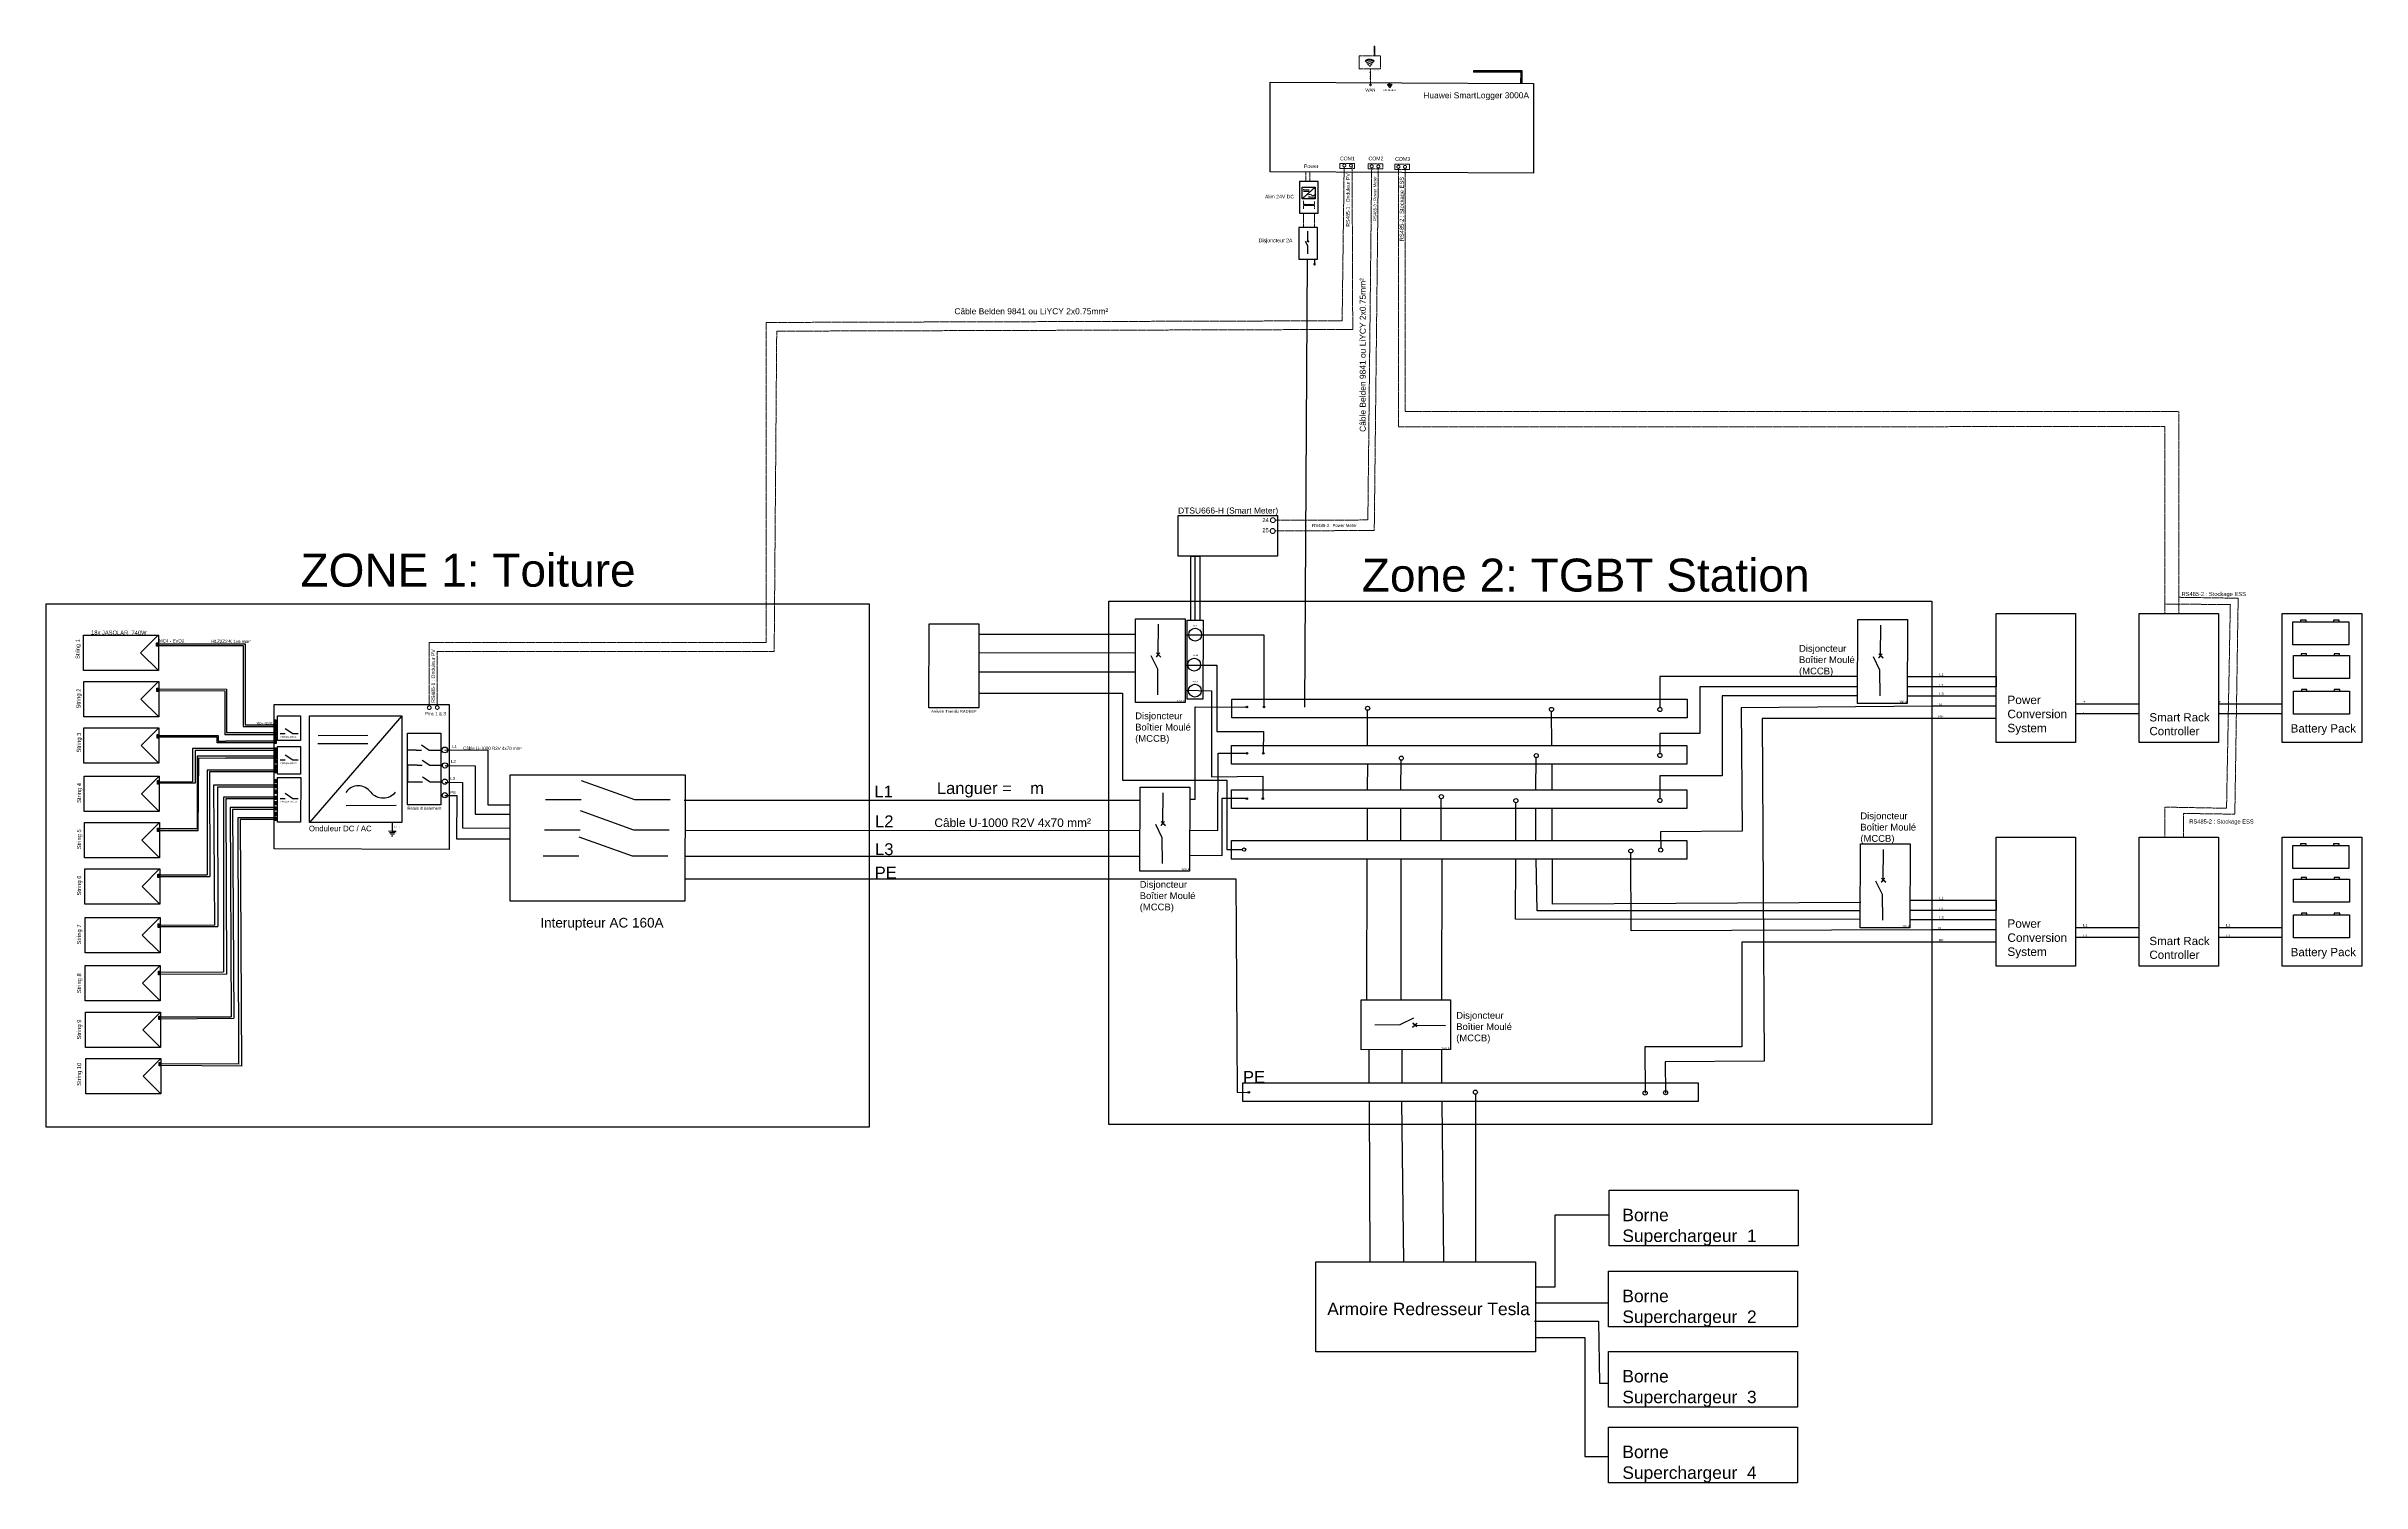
# Model space of a CAD drawing. Header units: millimetres. Extents: x 2058 to 11063, y 2202 to 7788.
import ezdxf

# ---------------------------------------------------------------- set-up
doc = ezdxf.new("R2010")
doc.units = ezdxf.units.MM
doc.header["$LTSCALE"] = 0.5
doc.linetypes.add('ACAD_ISO02W100', pattern=[15, 12, -3])
doc.layers.add('Communication', color=3, linetype='ACAD_ISO02W100', lineweight=5)
doc.styles.get("Standard").update_dxf_attribs({"font": 'arial.ttf'})

msp = doc.modelspace()

# ---------------------------------------------------------------- linework, layer by layer
for p, q in [((7608.3, 7692.4), (7608.3, 7687.5)), ((6992.3, 7240.3), (6942.6, 7194.7)), ((6946.3, 7230.6), (6969.4, 7230.1)), ((6946.9, 7224.6), (6970, 7224.1)), ((6966.8, 7202.1), (6989.9, 7201.6)), ((6963.8, 7012.4), (6955.6, 7029.1)), ((6961.9, 7027.9), (6966.4, 7032.9)), ((6964.5, 7030.7), (6961.9, 7027.9)), ((6967.7, 7027.7), (6962.3, 7032.9)), ((6962.3, 7032.9), (6964.5, 7030.7)), ((6964.5, 7030.7), (6967.7, 7027.7)), ((6952.1, 5217.6), (6962.9, 6959.4)), ((6964, 6980.7), (6963.8, 7012.4)), ((6986.9, 6941.6), (6990.6, 6941.6)), ((6987.5, 6940.8), (6994.1, 6940.7)), ((6988.2, 6939.8), (6993.3, 6939.8)), ((6992.7, 6938.9), (6988.8, 6938.9)), ((6989.7, 6937.7), (6991.7, 6937.7)), ((6990, 6960.1), (6990.6, 6941.6)), ((6990.6, 6941.6), (6994.6, 6941.6)), ((6509.1, 5556.9), (6509.1, 5805.7)), ((6509.1, 5805.7), (6544.8, 5805.7)), ((6525.9, 5556.9), (6525.9, 5805.7)), ((6544.8, 5805.7), (6544.8, 5556.9)), ((2425.4, 5429.7), (2493.9, 5498.5)), ((5685, 5501.9), (6293.4, 5501.9)), ((2494.5, 5360.9), (2425.4, 5429.7)), ((2493, 5464.8), (2488.7, 5464.8)), ((2493, 5458.1), (2488.7, 5458)), ((2490.8, 5466.8), (2490.8, 5463.1)), ((2494.5, 5464.6), (2494.5, 5464.6)), ((2494.5, 5464.6), (2832.2, 5464.6)), ((2494.5, 5458), (2824, 5458)), ((2824, 5458), (2824, 5142.8)), ((2832.2, 5464.6), (2832.2, 5149.4)), ((5684, 5430.8), (6292.6, 5429.5)), ((6380.7, 5365.1), (6355.1, 5417.4)), ((6374.9, 5413.4), (6389, 5429)), ((6383, 5422.3), (6374.9, 5413.4)), ((6392.8, 5412.9), (6376, 5429)), ((6376, 5429), (6383, 5422.3)), ((6383, 5422.3), (6392.8, 5412.9)), ((9189.2, 5361.6), (9163.6, 5413.8)), ((9183.4, 5409.9), (9197.5, 5425.4)), ((9191.5, 5418.8), (9183.4, 5409.9)), ((9201.3, 5409.4), (9184.5, 5425.5)), ((9184.5, 5425.5), (9191.5, 5418.8)), ((9191.5, 5418.8), (9201.3, 5409.4)), ((2426.5, 5248.8), (2494.9, 5317.6)), ((5683.8, 5354.8), (6292.6, 5354.8)), ((6381.5, 5265.9), (6380.7, 5365.1)), ((6487.3, 5381.3), (6610.9, 5381.3)), ((6610.9, 5381.3), (6610.8, 5122.9)), ((9190, 5262.4), (9189.2, 5361.6)), ((9295.7, 5336.8), (9641.6, 5336.8)), ((9641.6, 5336.8), (9641.6, 5296.8)), ((2495.6, 5180), (2426.5, 5248.8)), ((2494, 5282.3), (2489.7, 5282.2)), ((2494.1, 5289), (2489.8, 5288.9)), ((2491.9, 5291), (2491.9, 5287.3)), ((2495.6, 5289), (2758.6, 5288.1)), ((2495.6, 5283), (2752.7, 5282.1)), ((2752.7, 5282.1), (2752.7, 5110.9)), ((2758.6, 5288.1), (2758.6, 5117.7)), ((5684.5, 5271.8), (6244, 5271.8)), ((9641.6, 5296.8), (9295.6, 5297.6)), ((9295.6, 5262), (9641.6, 5261.8)), ((9950, 5231.4), (10197, 5231.4)), ((10506.2, 5231.4), (10753.1, 5231.4)), ((2427.5, 5068.7), (2496, 5137.5)), ((2824, 5142.8), (2944.8, 5142.8)), ((2832.2, 5149.4), (2944.8, 5149.4)), ((2950.5, 5142.9), (2946.2, 5142.9)), ((2950.6, 5165.8), (2946.3, 5165.8)), ((2950.6, 5159.1), (2946.3, 5159)), ((2950.6, 5149.7), (2946.3, 5149.6)), ((2950.8, 5133.9), (2946.5, 5133.8)), ((2948.4, 5151.7), (2948.4, 5148)), ((2987.6, 5135.6), (3017.6, 5115.6)), ((3440.9, 5184.4), (3082.5, 4768.9)), ((7196.7, 5069.4), (7197, 5205.8)), ((7913.2, 5069.4), (7911.9, 5201.1)), ((9641.3, 5173.4), (9390.5, 5173.4)), ((9641.6, 5221.8), (9390.8, 5221.8)), ((10197, 5191.4), (9950, 5191.4)), ((10753.1, 5191.4), (10506.2, 5191.4)), ((2496.6, 4999.9), (2427.5, 5068.7)), ((2495.1, 5107.7), (2490.8, 5107.7)), ((2495.1, 5101), (2490.8, 5100.9)), ((2492.9, 5109.7), (2492.9, 5106)), ((2495.6, 5107.7), (2727.1, 5107.7)), ((2723.3, 5101.4), (2496.6, 5101.4)), ((2627.3, 5056.8), (2626.6, 4928.2)), ((2944.5, 5056.8), (2627.3, 5056.8)), ((2943.5, 5050), (2637, 5050)), ((2637, 5050), (2637, 4922.6)), ((2723.3, 5079), (2723.3, 5101.4)), ((2755.6, 5079), (2723.3, 5079)), ((2727.1, 5107.7), (2727.1, 5085.3)), ((2727.1, 5085.3), (2756.6, 5085.8)), ((2944.8, 5110.9), (2752.7, 5110.9)), ((2943.3, 5079), (2755.6, 5079)), ((2944.3, 5085.8), (2756.6, 5085.8)), ((2945.7, 5117.7), (2758.1, 5117.7)), ((2950.5, 5110.9), (2946.2, 5110.9)), ((2950.5, 5079.5), (2946.2, 5079.5)), ((2950.5, 5049.6), (2946.2, 5049.5)), ((2950.6, 5117.7), (2946.3, 5117.6)), ((2950.6, 5101), (2946.3, 5100.9)), ((2950.6, 5094.2), (2946.3, 5094.2)), ((2950.6, 5086.3), (2946.3, 5086.2)), ((2950.6, 5056.3), (2946.3, 5056.2)), ((2950.7, 5127.1), (2946.4, 5127.1)), ((2967.6, 5115.6), (2987.6, 5115.6)), ((3017.6, 5115.6), (3037.6, 5115.6)), ((3308.6, 5075.8), (3114.3, 5074.8)), ((3115.2, 5108.4), (3308.4, 5109.3)), ((3497.4, 5051.2), (3463.1, 5051.2)), ((3497.4, 5051.2), (3517.4, 5051.2)), ((3517.4, 5071.2), (3547.4, 5051.2)), ((3547.4, 5051.2), (3567.4, 5051.2)), ((3567.4, 5051.2), (3592.9, 5051.2)), ((3608.6, 5050.7), (3697, 5051.4)), ((3697, 5051.4), (3775.3, 5050.8)), ((3775.3, 5050.8), (3775.3, 4837.9)), ((6610.8, 5122.9), (6791.5, 5122.9)), ((6791.5, 5122.9), (6791.3, 5041.6)), ((2644.9, 5026.8), (2644.6, 4744.3)), ((2945, 5026.8), (2644.9, 5026.8)), ((2649.4, 4737.8), (2651.5, 5020.7)), ((2651.5, 5020.7), (2756.4, 5020)), ((2945.8, 4973.4), (2683.7, 4973.4)), ((2683.7, 4973.2), (2684.6, 4566.1)), ((2692.6, 4966.6), (2694.3, 4559.4)), ((2944.8, 4966.6), (2693.4, 4966.6)), ((2944, 5020), (2756.4, 5020)), ((2950.3, 5009.8), (2946, 5009.7)), ((2950.3, 5003.1), (2946, 5003)), ((2950.5, 5020.3), (2946.2, 5020.3)), ((2950.5, 4966.5), (2946.2, 4966.4)), ((2950.6, 5041.9), (2946.3, 5041.9)), ((2950.6, 5035.2), (2946.3, 5035.1)), ((2950.6, 5027.1), (2946.3, 5027)), ((2950.6, 4973.2), (2946.3, 4973.2)), ((2950.8, 4983), (2946.5, 4982.9)), ((2950.9, 4989.7), (2946.6, 4989.7)), ((2967.6, 5013.2), (2987.6, 5013.2)), ((2987.6, 5033.2), (3017.6, 5013.2)), ((3017.6, 5013.2), (3037.6, 5013.2)), ((3500.2, 4992.1), (3463.1, 4992.1)), ((3463.1, 4992.1), (3463.1, 4927.7)), ((3500.2, 4992.1), (3520.2, 4992.1)), ((3520.2, 5012.1), (3550.2, 4992.1)), ((3550.2, 4992.1), (3570.2, 4992.1)), ((3570.2, 4992.1), (3592.9, 4992.1)), ((3609, 4991.1), (3726.3, 4990.2)), ((3726.3, 4990.2), (3725.7, 4802)), ((7197, 4896.7), (7197.2, 4996.4)), ((7326, 4896.7), (7327.8, 5011.6)), ((7851.6, 4896.7), (7852.4, 5021.7)), ((7914.9, 4896.7), (7915, 4996.4)), ((2428.6, 4881.4), (2497.1, 4950.2)), ((2497.7, 4812.6), (2428.6, 4881.4)), ((2496.1, 4922.5), (2491.8, 4922.4)), ((2496.2, 4929.2), (2491.9, 4929.2)), ((2494, 4931.2), (2494, 4927.5)), ((2497.7, 4928.9), (2626.6, 4928.2)), ((2637, 4922.6), (2497.7, 4922.6)), ((2944.8, 4914), (2709, 4914)), ((2709, 4914), (2713.2, 4370.5)), ((2943.8, 4907.2), (2724.6, 4907.2)), ((2724.6, 4907.2), (2725, 4365)), ((2944.8, 4868.5), (2747.1, 4868.5)), ((2747.1, 4868.5), (2747.7, 4188.9)), ((2950.5, 4907.3), (2946.2, 4907.2)), ((2950.6, 4914), (2946.3, 4914)), ((2950.6, 4885.9), (2946.3, 4885.8)), ((2950.6, 4868.5), (2946.3, 4868.5)), ((2950.7, 4926.8), (2946.4, 4926.8)), ((2950.7, 4892.6), (2946.4, 4892.6)), ((2950.8, 4933.6), (2946.5, 4933.5)), ((2967.6, 4863.2), (2987.6, 4863.2)), ((2987.6, 4883.2), (3017.6, 4863.2)), ((3017.6, 4863.2), (3037.6, 4863.2)), ((3463.1, 4927.7), (3501.1, 4927.3)), ((3501.1, 4927.3), (3521.1, 4927.3)), ((3521.1, 4947.3), (3551.1, 4927.3)), ((3551.1, 4927.3), (3571.1, 4927.3)), ((3571.1, 4927.3), (3592.9, 4927.3)), ((3608.4, 4874.2), (3654.7, 4874.2)), ((3609, 4926.7), (3676.9, 4925.4)), ((3654.7, 4874.2), (3653.5, 4705.8)), ((3676.9, 4925.4), (3677.5, 4748.3)), ((4138.4, 4933.1), (4346.4, 4859.1)), ((2945, 4861.8), (2756.2, 4861.7)), ((2756.2, 4861.7), (2758.7, 4179.6)), ((2944.8, 4827.2), (2773, 4827.2)), ((2773, 4827.2), (2777.3, 4013.1)), ((2945.1, 4820.3), (2783.1, 4820.4)), ((2783.1, 4820.4), (2787.2, 4008)), ((2944.8, 4787.3), (2802.7, 4787.3)), ((2802.7, 4787.3), (2805.8, 3830.5)), ((2944.8, 4780.5), (2812.7, 4780.5)), ((2812.7, 4780.5), (2817.7, 3823.6)), ((2950.5, 4861.8), (2946.2, 4861.7)), ((2950.5, 4848.1), (2946.2, 4848)), ((2950.5, 4841.4), (2946.2, 4841.3)), ((2950.5, 4820.6), (2946.2, 4820.6)), ((2950.5, 4806), (2946.2, 4805.9)), ((2950.5, 4799.2), (2946.2, 4799.2)), ((2950.5, 4780.4), (2946.2, 4780.4)), ((2950.6, 4827.3), (2946.3, 4827.3)), ((2950.6, 4787.2), (2946.3, 4787.1)), ((3418.6, 4835.6), (3224.3, 4834.6)), ((3725.7, 4802), (3863.4, 4802)), ((3775.3, 4837.9), (3862.5, 4837.6)), ((3999.8, 4859.1), (4138.4, 4859.1)), ((4134, 4815.5), (4342, 4741.5)), ((4346.4, 4859.1), (4485.1, 4859.1)), ((4538.7, 4856.1), (6311.9, 4856.1)), ((6392.6, 4757.8), (6406.7, 4773.4)), ((6410.5, 4757.3), (6393.7, 4773.4)), ((6393.7, 4773.4), (6400.7, 4766.8)), ((6525.7, 4858.6), (6505.3, 4858.7)), ((7197, 4699.6), (7197, 4823.8)), ((7326, 4699.6), (7326, 4823.8)), ((7483.4, 4699.6), (7483.4, 4861.8)), ((7772.9, 4699.6), (7772.9, 4846.3)), ((7851.6, 4699.6), (7851.6, 4823.8)), ((7914.5, 4699.6), (7914.5, 4823.8)), ((2429.6, 4700.6), (2498.1, 4769.4)), ((2498.7, 4631.8), (2429.6, 4700.6)), ((2497.2, 4744.5), (2492.9, 4744.5)), ((2497.2, 4737.8), (2492.9, 4737.7)), ((2495, 4746.5), (2495, 4742.8)), ((2644.6, 4744.3), (2498.7, 4744.5)), ((2498.7, 4737.7), (2649.4, 4737.8)), ((3418.7, 4735.1), (3389.8, 4735.5)), ((3392.8, 4730.9), (3415.5, 4730.7)), ((3396.7, 4724.8), (3411.1, 4724.6)), ((3401.3, 4717.6), (3406.1, 4717.5)), ((3403.5, 4769.3), (3403.1, 4735.3)), ((3403.1, 4735.3), (3418.7, 4735.1)), ((3653.5, 4705.8), (3862.2, 4706.4)), ((3677.5, 4748.3), (3862.8, 4747.7)), ((3995.4, 4741.5), (4134, 4741.5)), ((4129.2, 4713.6), (4337.2, 4639.6)), ((4342, 4741.5), (4480.7, 4741.5)), ((4541.3, 4739.4), (6311.9, 4737.7)), ((6398.4, 4709.5), (6372.8, 4761.8)), ((6400.7, 4766.8), (6392.6, 4757.8)), ((6399.2, 4610.3), (6398.4, 4709.5)), ((6400.7, 4766.8), (6410.5, 4757.3)), ((3990.6, 4639.6), (4129.2, 4639.6)), ((4337.2, 4639.6), (4475.9, 4639.6)), ((4542.9, 4638), (6311.9, 4638)), ((6649.9, 4663.9), (6710.2, 4664.3)), ((7193.8, 4627), (7192.6, 4080.1)), ((7326.7, 4627), (7325.5, 4080.1)), ((7485.7, 4626.7), (7484.6, 4079.8)), ((2430.7, 4520.5), (2499.1, 4589.3)), ((2499.8, 4451.7), (2430.7, 4520.5)), ((2498.2, 4558.9), (2493.9, 4558.9)), ((2498.3, 4565.7), (2494, 4565.6)), ((2496.1, 4567.7), (2496.1, 4564)), ((2498.3, 4565.7), (2684.6, 4566.1)), ((2499.8, 4559), (2694.3, 4559.4)), ((4542.3, 4550.4), (6311.9, 4550.4)), ((9199.5, 4489.2), (9173.9, 4541.4)), ((9193.7, 4537.5), (9207.8, 4553)), ((9201.8, 4546.4), (9193.7, 4537.5)), ((9211.6, 4537), (9194.8, 4553.1)), ((9194.8, 4553.1), (9201.8, 4546.4)), ((9201.8, 4546.4), (9211.6, 4537)), ((9200.3, 4390), (9199.5, 4489.2)), ((9641.6, 4427), (9305.9, 4427.8)), ((9306, 4467.2), (9641.6, 4467)), ((9641.6, 4467), (9641.6, 4427)), ((2431.7, 4331.8), (2500.2, 4400.6)), ((2500.9, 4263), (2431.7, 4331.8)), ((2499.3, 4364.8), (2495, 4364.8)), ((2499.4, 4371.6), (2495.1, 4371.5)), ((2497.2, 4373.6), (2497.2, 4369.9)), ((2499.6, 4364.8), (2725, 4365)), ((2499.9, 4371.6), (2713.2, 4370.5)), ((9305.9, 4392.8), (9641.6, 4392.1)), ((9641.6, 4352.1), (9390.8, 4352.1)), ((9950, 4361.7), (10197, 4361.7)), ((10506.2, 4361.7), (10753.1, 4361.7)), ((9641.3, 4303.6), (9390.5, 4303.6)), ((10197, 4321.7), (9950, 4321.7)), ((10753.1, 4321.7), (10506.2, 4321.7)), ((2432.8, 4144.4), (2501.3, 4213.2)), ((2501.9, 4075.6), (2432.8, 4144.4)), ((2500.4, 4187.7), (2496.1, 4187.6)), ((2500.4, 4180.9), (2496.1, 4180.9)), ((2498.2, 4189.7), (2498.2, 4186)), ((2500.7, 4180.9), (2758.7, 4179.6)), ((2501, 4187.6), (2747.7, 4188.9)), ((2433.9, 3963.6), (2502.3, 4032.4)), ((2503, 3894.8), (2433.9, 3963.6)), ((2501.4, 4006.6), (2497.1, 4006.5)), ((2501.5, 4013.3), (2497.2, 4013.3)), ((2499.3, 4015.3), (2499.3, 4011.6)), ((2502, 4013.3), (2777, 4013.1)), ((2503, 4006.5), (2787.2, 4008)), ((7224.7, 3983), (7324, 3983.8)), ((7324, 3983.8), (7376.2, 4009.4)), ((7371.7, 3971.7), (7387.8, 3988.5)), ((7381.2, 3981.5), (7371.7, 3971.7)), ((7381.2, 3981.5), (7372.2, 3989.6)), ((7372.2, 3989.6), (7387.8, 3975.5)), ((7387.8, 3988.5), (7381.2, 3981.5)), ((7202.1, 3886.2), (7202.1, 3756.9)), ((7329.4, 3886.2), (7329.4, 3756.9)), ((7484.2, 3886.2), (7484.2, 3756.9)), ((2434.9, 3783.5), (2503.4, 3852.3)), ((2504, 3714.7), (2434.9, 3783.5)), ((2502.5, 3832.8), (2498.2, 3832.7)), ((2502.5, 3826), (2498.2, 3826)), ((2500.3, 3834.8), (2500.3, 3831.1)), ((2505.8, 3832.8), (2808.6, 3830.5)), ((2506.8, 3825.9), (2820.4, 3823.6)), ((7616.1, 3712.6), (7616.6, 3060.6)), ((7202.6, 3683.9), (7205.7, 3060.6)), ((7328.8, 3683.9), (7336.7, 3060.6)), ((7485.4, 3683.9), (7492.2, 3060.6))]:
    msp.add_line(p, q)
for points in [[(7798.3, 7643.8), (7798.3, 7692.4), (7608.3, 7692.4)], [(7793.3, 7643.8), (7793.4, 7687.4), (7608.3, 7687.5)], [(6964.5, 7030.7), (6964.8, 7068.6)], [(6383, 5422.3), (6384, 5540.9)], [(6487.6, 5499.7), (6793.7, 5499.7), (6793.8, 5222)], [(9191.5, 5418.8), (9192.5, 5537.4)], [(9102.3, 5337.4), (8333.5, 5336.8), (8333.5, 5217)], [(6244, 5271.8), (6243.5, 4934.5), (6650, 4934.5), (6649.9, 4663.9)], [(6487.1, 5284.2), (6589.4, 5281.5), (6590.1, 4946.9), (6789.2, 4950.1), (6789.4, 4864.9)], [(9102.2, 5297.4), (8489.4, 5296.8), (8489.4, 5115.2), (8333.5, 5115.2), (8333.5, 5038.2)], [(9102.1, 5262.4), (8576.2, 5261.8), (8576.2, 4950.6), (8333.5, 4950.6), (8333.5, 4863)], [(6525.7, 4858.6), (6525.7, 5218.9), (6724.1, 5218.6)], [(9390.8, 5221.8), (8649.4, 5215.5), (8653.5, 4735.5), (8336.2, 4732.9), (8336.8, 4670.6)], [(9390.5, 5173.4), (8731.3, 5173.4), (8738.9, 3841.3), (8353.6, 3839.1), (8355.7, 3716.8)], [(6505, 4740.1), (6614.8, 4738.6), (6616.2, 5039.4), (6724.4, 5038.7)], [(6400.7, 4766.8), (6401.7, 4885.3)], [(6724, 4862.5), (6630.5, 4863.2), (6629.7, 4640.1), (6504.8, 4640.6)], [(9112.4, 4392.3), (7772.6, 4393), (7772.7, 4623.7)], [(9112.5, 4425.9), (7856.5, 4425.9), (7852.8, 4626.7)], [(9115.5, 4458.9), (7915.7, 4451.4), (7915.7, 4626.7)], [(9390.8, 4352.1), (8221.5, 4348.6), (8220.6, 4651)], [(9201.8, 4546.4), (9202.8, 4665)], [(6311.9, 4550.4), (6684.3, 4550.1), (6689.6, 3720.6), (6734.8, 3720.1)], [(9390.5, 4303.6), (8651.6, 4303.6), (8651.6, 3897), (8274.9, 3897), (8276, 3717.5)], [(7381.2, 3981.5), (7499.7, 3980.5)], [(7849.8, 2964.2), (7926.8, 2964.2), (7926.8, 3244.2), (8136.3, 3244.2)], [(7849.8, 2901.9), (8133.3, 2901.9)], [(7846.1, 2830.6), (8094.7, 2830.6), (8098.4, 2588.7), (8133.3, 2588.7)], [(7849.8, 2766.2), (8042.2, 2766.2), (8041, 2304.4), (8133.3, 2304.4)]]:
    msp.add_lwpolyline(points)
for points in [[(6817.7, 7648.8), (7841.6, 7643.6), (7841.6, 7294.9), (6817.7, 7300.2)], [(6931.8, 7139.3), (7004.8, 7139.3), (7004.7, 7262.5), (6931.7, 7262.5)], [(6942.6, 7240.3), (6992.3, 7240.3), (6992.3, 7194.7), (6942.6, 7194.7)], [(6929.5, 6960.1), (7002.5, 6960.1), (7002.5, 7083.3), (6929.5, 7083.3)], [(6460, 5963.7), (6846.4, 5963.7), (6846.4, 5805.7), (6460, 5805.7)], [(2058.5, 5619.7), (5258.4, 5619.7), (5258.4, 3584.4), (2058.5, 3584.4)], [(6190.6, 5630.4), (9390.5, 5630.4), (9390.5, 3595.1), (6190.6, 3595.1)], [(2202.7, 5498.5), (2494.5, 5498.5), (2494.5, 5360.9), (2202.7, 5360.9)], [(5491.7, 5542.3), (5685.1, 5542.3), (5684.4, 5215.8), (5491, 5215.8)], [(6294.3, 5562), (6487.7, 5562), (6487, 5235.5), (6293.6, 5235.5)], [(6495, 5556.9), (6556.8, 5556.9), (6556.7, 5249.3), (6494.8, 5249.3)], [(6495, 5556.9), (6556.8, 5556.9), (6556.7, 5249.3), (6494.8, 5249.3)], [(9102.8, 5558.4), (9296.2, 5558.4), (9295.5, 5231.9), (9102.1, 5231.9)], [(9641.3, 5582), (9950, 5582), (9950, 5080.4), (9641.3, 5080.4)], [(10197.4, 5582), (10506.2, 5582), (10506.2, 5080.4), (10197.4, 5080.4)], [(10754, 5582), (11062.7, 5582), (11062.7, 5080.4), (10754, 5080.4)], [(10795, 5550.1), (11012.7, 5550.1), (11012.7, 5460), (10795, 5460)], [(10825.3, 5550.1), (10846.6, 5550.1), (10846.6, 5556), (10825.3, 5556)], [(10953.4, 5550.1), (10974.7, 5550.1), (10974.7, 5556), (10953.4, 5556)], [(2487.3, 5468.3), (2494.5, 5468.3), (2494.5, 5454.6), (2487.3, 5454.6)], [(10797.1, 5419), (11014.8, 5419), (11014.8, 5328.9), (10797.1, 5328.9)], [(10827.4, 5419), (10848.7, 5419), (10848.7, 5424.9), (10827.4, 5424.9)], [(10955.5, 5419), (10976.8, 5419), (10976.8, 5424.9), (10955.5, 5424.9)], [(2203.8, 5317.6), (2495.6, 5317.6), (2495.6, 5180), (2203.8, 5180)], [(2488.3, 5292.4), (2495.6, 5292.4), (2495.6, 5278.8), (2488.3, 5278.8)], [(2944.8, 5228.6), (3624.7, 5228.6), (3624.7, 4665), (2944.8, 4666.5)], [(6668.8, 5249.4), (8439.4, 5249.4), (8439.4, 5176.4), (6668.8, 5176.4)], [(10797.8, 5280.2), (11015.4, 5280.2), (11015.4, 5190.2), (10797.8, 5190.2)], [(10828.1, 5280.2), (10849.4, 5280.2), (10849.4, 5286.1), (10828.1, 5286.1)], [(10956.1, 5280.2), (10977.5, 5280.2), (10977.5, 5286.1), (10956.1, 5286.1)], [(2204.8, 5137.5), (2496.6, 5137.5), (2496.6, 4999.9), (2204.8, 4999.9)], [(2944.8, 5153.1), (2952.1, 5153.1), (2952.1, 5139.5), (2944.8, 5139.5)], [(2944.9, 5169.2), (2952.2, 5169.2), (2952.2, 5155.6), (2944.9, 5155.6)], [(2945, 5137.3), (2952.3, 5137.3), (2952.3, 5123.7), (2945, 5123.7)], [(2957.3, 5184.4), (3047.3, 5184.4), (3047.5, 5088), (2957.5, 5088)], [(3082.5, 5183.9), (3440.9, 5184.4), (3440.9, 4769.4), (3082.5, 4768.9)], [(2489.4, 5111.2), (2496.6, 5111.2), (2496.6, 5097.5), (2489.4, 5097.5)], [(2944.8, 5121.1), (2952.1, 5121.1), (2952.1, 5107.5), (2944.8, 5107.5)], [(2944.8, 5089.7), (2952.1, 5089.7), (2952.1, 5076.1), (2944.8, 5076.1)], [(2944.8, 5059.7), (2952.1, 5059.7), (2952.1, 5046.1), (2944.8, 5046.1)], [(2944.9, 5104.4), (2952.2, 5104.4), (2952.2, 5090.8), (2944.9, 5090.8)], [(2944.9, 5045.4), (2952.2, 5045.4), (2952.2, 5031.7), (2944.9, 5031.7)], [(2957.6, 5065.6), (3047.6, 5065.6), (3047.6, 4957.9), (2957.6, 4957.9)], [(3463.1, 5117), (3592.9, 5117), (3592.9, 4838), (3463.1, 4838)], [(6667.8, 5069.4), (8438.4, 5069.4), (8438.4, 4996.4), (6667.8, 4996.4)], [(2944.6, 5013.2), (2951.8, 5013.2), (2951.8, 4999.6), (2944.6, 4999.6)], [(2944.8, 5030.5), (2952.1, 5030.5), (2952.1, 5016.8), (2944.8, 5016.8)], [(2944.8, 4976.7), (2952.1, 4976.7), (2952.1, 4963), (2944.8, 4963)], [(2945.1, 4993.1), (2952.4, 4993.1), (2952.4, 4979.5), (2945.1, 4979.5)], [(3862.6, 4955.1), (4542.5, 4955.1), (4542.2, 4463.8), (3862.4, 4463.8)], [(2205.9, 4950.2), (2497.7, 4950.2), (2497.7, 4812.6), (2205.9, 4812.6)], [(2490.4, 4932.6), (2497.7, 4932.6), (2497.7, 4919), (2490.4, 4919)], [(2944.8, 4917.5), (2952.1, 4917.5), (2952.1, 4903.8), (2944.8, 4903.8)], [(2944.8, 4872), (2952.1, 4872), (2952.1, 4858.3), (2944.8, 4858.3)], [(2944.9, 4896), (2952.2, 4896), (2952.2, 4882.4), (2944.9, 4882.4)], [(2945, 4937), (2952.3, 4937), (2952.3, 4923.3), (2945, 4923.3)], [(2958, 4944.9), (3048, 4944.9), (3047.5, 4770.2), (2957.5, 4770.2)], [(6311.9, 4906.4), (6505.4, 4906.4), (6504.7, 4579.9), (6311.2, 4579.9)], [(6667.8, 4896.7), (8438.4, 4896.7), (8438.4, 4823.8), (6667.8, 4823.8)], [(2944.8, 4851.5), (2952, 4851.5), (2952, 4837.9), (2944.8, 4837.9)], [(2944.8, 4830.8), (2952.1, 4830.8), (2952.1, 4817.1), (2944.8, 4817.1)], [(2944.8, 4809.4), (2952, 4809.4), (2952, 4795.8), (2944.8, 4795.8)], [(2944.8, 4790.6), (2952.1, 4790.6), (2952.1, 4777), (2944.8, 4777)], [(2206.9, 4769.4), (2498.7, 4769.4), (2498.7, 4631.8), (2206.9, 4631.8)], [(2491.5, 4748), (2498.7, 4748), (2498.7, 4734.3), (2491.5, 4734.3)], [(6667.8, 4699.6), (8438.4, 4699.6), (8438.4, 4626.7), (6667.8, 4626.7)], [(9113.1, 4686), (9306.5, 4686), (9305.8, 4359.5), (9112.4, 4359.5)], [(9641.3, 4712.3), (9950, 4712.3), (9950, 4210.7), (9641.3, 4210.7)], [(10197.4, 4712.3), (10506.2, 4712.3), (10506.2, 4210.7), (10197.4, 4210.7)], [(10754, 4712.3), (11062.7, 4712.3), (11062.7, 4210.7), (10754, 4210.7)], [(10825.3, 4680.3), (10846.6, 4680.3), (10846.6, 4686.2), (10825.3, 4686.2)], [(10953.4, 4680.3), (10974.7, 4680.3), (10974.7, 4686.2), (10953.4, 4686.2)], [(10795, 4680.3), (11012.7, 4680.3), (11012.7, 4590.3), (10795, 4590.3)], [(2208, 4589.3), (2499.8, 4589.3), (2499.8, 4451.7), (2208, 4451.7)], [(2492.5, 4569.1), (2499.8, 4569.1), (2499.8, 4555.5), (2492.5, 4555.5)], [(10797.1, 4549.2), (11014.8, 4549.2), (11014.8, 4459.1), (10797.1, 4459.1)], [(10827.4, 4549.2), (10848.7, 4549.2), (10848.7, 4555.1), (10827.4, 4555.1)], [(10955.5, 4549.2), (10976.8, 4549.2), (10976.8, 4555.1), (10955.5, 4555.1)], [(10828.1, 4410.5), (10849.4, 4410.5), (10849.4, 4416.3), (10828.1, 4416.3)], [(10956.1, 4410.5), (10977.5, 4410.5), (10977.5, 4416.3), (10956.1, 4416.3)], [(2209.1, 4400.6), (2500.9, 4400.6), (2500.9, 4263), (2209.1, 4263)], [(2493.6, 4375), (2500.9, 4375), (2500.9, 4361.4), (2493.6, 4361.4)], [(10797.8, 4410.5), (11015.4, 4410.5), (11015.4, 4320.4), (10797.8, 4320.4)], [(2210.1, 4213.2), (2501.9, 4213.2), (2501.9, 4075.6), (2210.1, 4075.6)], [(2494.7, 4191.1), (2501.9, 4191.1), (2501.9, 4177.5), (2494.7, 4177.5)], [(7519.1, 4079.7), (7519.1, 3886.3), (7171.5, 3885.8), (7171.5, 4079.3)], [(2211.2, 4032.4), (2503, 4032.4), (2503, 3894.8), (2211.2, 3894.8)], [(2495.7, 4016.8), (2503, 4016.8), (2503, 4003.1), (2495.7, 4003.1)], [(2212.2, 3852.3), (2504, 3852.3), (2504, 3714.7), (2212.2, 3714.7)], [(2496.8, 3836.2), (2504, 3836.2), (2504, 3822.6), (2496.8, 3822.6)], [(6712.2, 3756.9), (8482.8, 3756.9), (8482.8, 3683.9), (6712.2, 3683.9)], [(8136.3, 3339.1), (8871.7, 3339.1), (8871.7, 3123.3), (8136.3, 3123.3)], [(6994.9, 3060.6), (7849.8, 3060.6), (7849.8, 2711), (6994.9, 2711)], [(8133.3, 3024.1), (8868.8, 3024.1), (8868.8, 2808.3), (8133.3, 2808.3)], [(8133.3, 2712.1), (8868.8, 2712.1), (8868.8, 2496.3), (8133.3, 2496.3)], [(8133.3, 2417.9), (8868.8, 2417.9), (8868.8, 2202.1), (8133.3, 2202.1)]]:
    msp.add_lwpolyline(points, close=True)
for centre, radius in [((6526.2, 5499.7), 25), ((2490.9, 5464.8), 2.68), ((2490.8, 5458.1), 2.48), ((6522.4, 5383.2), 25), ((2491.9, 5289), 2.68), ((2491.9, 5282.2), 2.48), ((6525.2, 5282.1), 25), ((2948.4, 5149.7), 2.68), ((2948.5, 5165.8), 2.68), ((2948.4, 5142.9), 2.48), ((2948.4, 5159), 2.48), ((2948.6, 5133.8), 2.68), ((6727.2, 5218.6), 3.05), ((6793.8, 5218.9), 3.05), ((7197, 5213.8), 8), ((7911.8, 5209.1), 8), ((8333.5, 5209), 8), ((2493, 5107.7), 2.68), ((2492.9, 5101), 2.48), ((2948.4, 5117.7), 2.68), ((2948.4, 5086.2), 2.68), ((2948.4, 5056.3), 2.68), ((2948.5, 5100.9), 2.68), ((2948.5, 5041.9), 2.68), ((2948.4, 5110.9), 2.48), ((2948.4, 5079.5), 2.48), ((2948.4, 5049.5), 2.48), ((2948.4, 5094.2), 2.48), ((2948.6, 5127.1), 2.48), ((3608.4, 5051.6), 11.4), ((2948.2, 5009.8), 2.68), ((2948.4, 5027), 2.68), ((2948.1, 5003), 2.48), ((2948.4, 4973.2), 2.68), ((2948.4, 5020.3), 2.48), ((2948.4, 4966.5), 2.48), ((2948.4, 5035.1), 2.48), ((2948.7, 4989.7), 2.68), ((2948.7, 4982.9), 2.48), ((3608.9, 4991.2), 10.2), ((6727.5, 5038.8), 3.05), ((6791.3, 5038.6), 3.05), ((7327.9, 5019.6), 8), ((7852.6, 5029.7), 8), ((8333.5, 5030.2), 8), ((2494, 4929.2), 2.68), ((2494, 4922.4), 2.48), ((2948.4, 4914), 2.68), ((2948.4, 4868.5), 2.68), ((2948.6, 4933.5), 2.68), ((2948.4, 4907.3), 2.48), ((2948.5, 4892.6), 2.68), ((2948.4, 4861.8), 2.48), ((2948.5, 4885.8), 2.48), ((2948.6, 4926.8), 2.48), ((3608.3, 4875.6), 10.2), ((3608.5, 4928.2), 10.2), ((6727, 4862.5), 3.05), ((6789.4, 4861.8), 3.05), ((7483.4, 4869.8), 8), ((7773.4, 4854.3), 8), ((8333.5, 4855), 8), ((2948.4, 4848.1), 2.68), ((2948.4, 4827.3), 2.68), ((2948.4, 4805.9), 2.68), ((2948.4, 4787.1), 2.68), ((2948.3, 4841.3), 2.48), ((2948.4, 4820.6), 2.48), ((2948.3, 4799.2), 2.48), ((2948.4, 4780.4), 2.48), ((2495.1, 4744.5), 2.68), ((2495, 4737.8), 2.48), ((6716.6, 4664.3), 6.43), ((8220.6, 4659), 8), ((8336.8, 4662.6), 8), ((2496.1, 4565.7), 2.68), ((2496.1, 4558.9), 2.48), ((2497.2, 4371.6), 2.68), ((2497.2, 4364.8), 2.48), ((2498.3, 4187.6), 2.68), ((2498.2, 4180.9), 2.48), ((2499.3, 4013.3), 2.68), ((2499.3, 4006.6), 2.48), ((2500.4, 3832.8), 2.68), ((2500.3, 3826), 2.48), ((6735, 3720.2), 3.05), ((7616.1, 3720.6), 8), ((8276, 3717.5), 8), ((8355.6, 3718.8), 8)]:
    msp.add_circle(centre, radius)
for centre, radius, start, end in [((3272, 4853.4), 58.6, 34.80539, 145.74779), ((3368.2, 4929.5), 64.3, 221.55495, 318.99823)]:
    msp.add_arc(centre, radius, start, end)
at = {"layer": 'Communication'}
for p, q in [((7187.5, 7732), (7204.9, 7709)), ((7204.9, 7709), (7222.2, 7731.6)), ((7208, 7640.8), (7208, 7700.5)), ((7274.1, 7638.5), (7283, 7626.9)), ((7283, 7626.9), (7291.7, 7638.4)), ((6956.1, 7262.5), (6956.3, 7299.5)), ((6972.3, 7299.4), (6972.3, 7262.5)), ((7197.8, 5945.9), (7212.7, 7315.2)), ((7222.7, 5904.7), (7238.6, 7315)), ((7342.3, 7313.2), (7342.3, 6367.2)), ((6992.3, 7240.3), (6942.6, 7194.7)), ((6969.4, 7230.1), (6946.3, 7230.6)), ((6946.9, 7224.6), (6970, 7224.1)), ((6947.8, 7186.6), (6947.7, 7174.2)), ((6947.7, 7083.3), (6947.7, 7139.3)), ((6948.1, 7156.5), (6948, 7168)), ((6966.8, 7202.1), (6989.9, 7201.6)), ((6990, 7184.9), (6989.9, 7173.4)), ((6990.4, 7155.6), (6990.3, 7168)), ((6990.3, 7083.3), (6990.3, 7139.3)), ((6929.5, 7083.3), (7002.5, 7083.3)), ((6929.5, 6960.1), (6929.5, 7083.3)), ((6963.8, 7012.4), (6955.6, 7029.1)), ((6966.4, 7032.9), (6961.9, 7027.9)), ((6967.7, 7027.7), (6962.3, 7032.9)), ((6964.8, 7068.6), (6964.5, 7030.7)), ((6964.5, 7030.7), (6966.4, 7032.9)), ((6965, 7030.3), (6967.7, 7027.7)), ((7002.5, 7083.3), (7002.5, 6960.1)), ((7002.5, 6960.1), (6929.5, 6960.1)), ((6964, 6980.7), (6963.8, 7012.4)), ((7342.3, 6367.2), (10351.8, 6367.2)), ((6837.7, 5945.1), (7197.8, 5945.9)), ((6837, 5903.8), (7222.7, 5904.7))]:
    msp.add_line(p, q, dxfattribs=at)
for points in [[(7164.1, 7751), (7247.6, 7751), (7247.6, 7700.5), (7164.1, 7700.5)], [(7222.2, 7751), (7225.1, 7751), (7225.1, 7787.9), (7222.2, 7787.9)], [(7089.2, 7331.7), (7146.2, 7331.7), (7146.2, 7312.1), (7089.2, 7312.1)], [(7198.5, 7330.9), (7255.5, 7330.9), (7255.5, 7311.3), (7198.5, 7311.3)], [(7302.2, 7329.1), (7359.2, 7329.1), (7359.2, 7309.5), (7302.2, 7309.5)], [(6931.7, 7262.5), (7004.8, 7262.5), (7004.8, 7139.3), (6931.7, 7139.3)], [(6942.6, 7240.3), (6992.3, 7240.3), (6992.3, 7194.7), (6942.6, 7194.7)]]:
    msp.add_lwpolyline(points, close=True, dxfattribs=at)
for points in [[(3547.8, 5223), (3547.8, 5469.8), (4857.8, 5469.8), (4857.8, 6714), (7097.8, 6720.6), (7105.6, 7318.9)], [(3578.8, 5223.3), (3579.1, 5434.1), (4889.1, 5434.1), (4899, 6680.2), (7139, 6686.8), (7136.6, 7319.3)], [(7316.7, 7313.5), (7317.2, 6307.7), (10297.2, 6309.2), (10297.6, 5582)], [(10351.8, 5582), (10351.8, 6367.2)], [(10297.6, 5619.2), (10551.9, 5616.8), (10537.1, 4824.8), (10297.1, 4829.3), (10297.1, 4712.3)], [(10351.8, 5645.2), (10582.3, 5641.7), (10569.4, 4801.8), (10369.4, 4804.8), (10369.4, 4712.3)]]:
    msp.add_lwpolyline(points, dxfattribs=at)
for centre, radius in [((7208, 7637.8), 3.08), ((7106.2, 7324.7), 5.82), ((7131.8, 7324.4), 5.82), ((7213, 7321), 5.82), ((7238.6, 7320.8), 5.82), ((7316.7, 7319.3), 5.82), ((7342.3, 7319), 5.82), ((6828.3, 5945.1), 9.42), ((6827.6, 5903), 9.42), ((3547.8, 5215.9), 7.05), ((3578.8, 5216.3), 7.05)]:
    msp.add_circle(centre, radius, dxfattribs=at)
for centre, radius, start, end in [((7204.6, 7710.4), 27.6, 50.43452, 128.43908), ((7204.6, 7710.3), 24.1, 50.18534, 127.34834), ((7204.6, 7710.4), 17.1, 49.09864, 129.15731), ((7204.6, 7710.4), 10.2, 46.6941, 130.44808), ((7282.8, 7627.6), 14, 50.43452, 128.43908), ((7282.8, 7627.6), 12.2, 50.18534, 127.34834), ((7282.8, 7627.6), 8.66, 49.09864, 129.15731), ((7282.8, 7627.6), 5.15, 46.6941, 130.44808), ((6972.8, 7204.6), 7.74, 32.40114, 139.29593), ((6984.1, 7213.7), 6.87, 225.5697, 337.84435), ((6949.9, 7174.4), 2.11, 178.92997, 353.31359), ((6950.2, 7167.8), 2.11, 360, 174.38362), ((6954.1, 7174.3), 2.11, 178.92997, 353.31359), ((6954.4, 7167.8), 2.11, 360, 174.38362), ((6958.3, 7174.2), 2.11, 178.92997, 353.31359), ((6958.6, 7167.8), 2.11, 360, 174.38362), ((6962.5, 7174.2), 2.11, 178.92997, 353.31359), ((6962.8, 7167.8), 2.11, 360, 174.38362), ((6966.7, 7174.1), 2.11, 178.92997, 353.31359), ((6967, 7167.8), 2.11, 360, 174.38362), ((6970.9, 7174), 2.11, 178.92997, 353.31359), ((6971.3, 7167.8), 2.11, 360, 174.38362), ((6975.1, 7173.9), 2.11, 178.92997, 353.31359), ((6975.5, 7167.8), 2.11, 360, 174.38362), ((6979.4, 7173.8), 2.11, 178.92997, 353.31359), ((6979.7, 7167.8), 2.11, 360, 174.38362), ((6983.6, 7173.8), 2.11, 178.92997, 353.31359), ((6983.9, 7167.8), 2.11, 360, 174.38362), ((6987.8, 7173.7), 2.11, 178.92997, 353.31359), ((6988.1, 7167.8), 2.11, 360, 174.38362)]:
    msp.add_arc(centre, radius, start, end, dxfattribs=at)

# ---------------------------------------------------------------- texts
at = {"attachment_point": 1}
for s, insert, char_height, width in [('Huawei SmartLogger 3000A', (7413.5, 7609.1), 23.431, 499.458), ('Power', (6949.6, 7328.5), 14.16, 57.543), ('{\\C3;Alim 24V DC}', (6797.6, 7210.4), 14.157, 118.038), ('{\\C3; Disjoncteur 2A}', (6767.4, 7040.1), 14.463, 140.363), ('DTSU666-H (Smart Meter)', (6460, 5994.4), 23.431, 404.779), ('TC L1', (6517.3, 5537.7), 5.34, 25.168), ('TC L2', (6517.3, 5422.4), 5.34, 25.168), ('Disjoncteur Boîtier Moulé (MCCB)', (8874.6, 5459.6), 26.322, 230.838), ('TC L3', (6515.8, 5319.6), 5.34, 25.168), ('160 A', (6455.3, 5246.4), 8.68, 31.903), ('160 A', (9263.8, 5242.9), 8.68, 31.903), ('Power Conversion System', (9684.9, 5262.8), 32.872, 256.572), ('Arrivée Transfo RADEEF', (5499.5, 5207.5), 11.277, 184.002), ('Disjoncteur Boîtier Moulé (MCCB)', (6293, 5197.4), 26.322, 230.838), ('Smart Rack \\PController', (10237.1, 5194.6), 32.104, 250.576), (' Battery Pack', (10774, 5151.5), 32.104, 279.863), ('Câble U-1000 R2V 4x70 mm²', (5512.1, 4785.3), 33.232, 636.154), ('Disjoncteur Boîtier Moulé (MCCB)', (9113.1, 4808.4), 26.322, 230.838), ('Disjoncteur Boîtier Moulé (MCCB)', (6310.7, 4541.8), 26.322, 230.838), ('160 A', (6473, 4590.9), 8.68, 31.903), ('160 A', (9274.1, 4370.5), 8.68, 31.903), ('Power Conversion System', (9684.9, 4393), 32.872, 256.572), ('Smart Rack \\PController', (10237.1, 4324.8), 32.104, 250.576), (' Battery Pack', (10774, 4281.7), 32.104, 279.863), ('Disjoncteur Boîtier Moulé (MCCB)', (7541.5, 4032.6), 26.322, 230.838), ('Borne Superchargeur  1', (8187.6, 3267.3), 48.373, 634.725), ('Armoire Redresseur Tesla', (7040, 2901.9), 48.323, 849.075), ('Borne Superchargeur  2', (8187.6, 2952.4), 48.373, 634.725), ('Borne Superchargeur  3', (8187.6, 2640.3), 48.373, 634.725), ('Borne Superchargeur  4', (8187.6, 2346.1), 48.373, 634.725)]:
    msp.add_mtext(s, dxfattribs=dict(at, insert=insert, char_height=char_height, width=width))
for s, width, gutter_width, insert, char_height in [('ZONE 1:{\\fArial|b0|i0|c178|p34; }Toiture', 1670.177, 640.8, (3046.9, 5814.7), 128.17), ('\\pxqc;Zone 2:{\\fArial|b0|i0|c178|p34; }TGBT Station', 2420.765, 640.8, (6834.6, 5795.6), 128.17), ('L1', 125.737, 53.7, (9420.3, 5350.4), 10.73), ('N', 125.737, 53.7, (9419, 5232.6), 10.7), ('L2', 125.737, 53.7, (9419.4, 5308.4), 10.73), ('L3', 125.737, 53.7, (9420, 5275.4), 10.73), ('+', 125.737, 53.7, (9979.6, 5245), 10.7), ('+', 125.737, 53.7, (10507.1, 5244.1), 10.7), ('PE', 125.737, 53.7, (9416.7, 5186.8), 10.73), ('-', 125.737, 53.7, (9978.6, 5203.1), 10.7), ('-', 125.737, 53.7, (10506.2, 5202.2), 10.7), ('Interrupteur DC 1', 69.011, 29.5, (2967.6, 5105.6), 5.89), ('L1', 135.51, 57.8, (3636.8, 5071), 11.57), ('Interrupteur DC 2', 69.011, 29.5, (2967.6, 5003.2), 5.89), ('L2', 135.51, 57.8, (3632.9, 5012.8), 11.57), ('L3', 135.51, 57.8, (3629.9, 4946.7), 11.57), ('PE', 135.51, 57.8, (3629.9, 4891.4), 11.57), ('L1', 539.04, 230, (5279.1, 4913), 46.01), ('Languer =    m', 539.04, 230, (5521.9, 4926.3), 46.007), ('Interrupteur DC 3', 69.011, 29.5, (2967.6, 4853.2), 5.89), ('Relais d isolement ', 135.51, 57.8, (3462.9, 4830.8), 11.566), ('L2', 539.04, 230, (5281.6, 4797), 46.01), ('Onduleur DC / AC ', 254.027, 108.4, (3079.7, 4757), 21.681), ('Cu 16 mm', 23.921, 17.4, (3410, 4754.4), 3.48), ('L3', 539.04, 230, (5281.6, 4688.6), 46.01), ('PE', 539.04, 230, (5280.2, 4597.5), 46.01), ('L2', 125.737, 53.7, (9419.4, 4438.7), 10.73), ('L1', 125.737, 53.7, (9420.3, 4480.6), 10.73), ('Interupteur AC 160A', 490.378, 188.2, (3979.7, 4398.6), 37.632), ('N', 125.737, 53.7, (9416.9, 4362.8), 10.7), ('L3', 125.737, 53.7, (9420, 4405.6), 10.73), ('L2', 125.737, 53.7, (9978.6, 4333.3), 10.73), ('L1', 125.737, 53.7, (9979.6, 4375.2), 10.73), ('L2', 125.737, 53.7, (10534.7, 4333.3), 10.73), ('L1', 125.737, 53.7, (10535.7, 4375.2), 10.73), ('PE', 125.737, 53.7, (9417.2, 4316.2), 10.73), ('PE', 539.04, 230, (6712.2, 3802.9), 46.01)]:
    msp.add_mtext_dynamic_manual_height_columns(s, width=width, gutter_width=gutter_width, heights=[0], dxfattribs=dict(at, insert=insert, char_height=char_height))
for s, width, gutter_width, insert, char_height, rotation in [('18x JASOLAR  740W', 236.583, 80.3, (2232.6, 5516.3), 16.056, 359.71616), ('String 1', 81.311, 80.3, (2172.3, 5405.5), 16.06, 89.71616), ('MC4 - EVO2', 109.618, 62.4, (2496.9, 5481.9), 12.48, 359.71616), ('H1Z2Z2-K 1x6 mm²', 166.455, 62.4, (2700.4, 5480.3), 12.479, 359.71616), ('String 2', 81.311, 80.3, (2175.6, 5212.9), 16.06, 89.71616), ('MC4 - EVO2', 75.876, 43.2, (2875, 5159.9), 8.64, 359.71616), ('String 3', 81.311, 80.3, (2177, 5041.8), 16.06, 89.71616), ('Câble U-1000 R2V 4x70 mm²', 235.714, 62.4, (3679.4, 5064.7), 12.479, 359.71616), ('String 4', 81.311, 80.3, (2177.6, 4845.7), 16.06, 89.71616), ('String 5', 81.311, 80.3, (2177.6, 4665.7), 16.06, 89.71616), ('String 6', 81.311, 80.3, (2177.6, 4485.7), 16.06, 89.71616), ('String 7', 81.311, 80.3, (2177.6, 4295.7), 16.06, 89.71616), ('String 8', 81.311, 80.3, (2177.6, 4105.7), 16.06, 89.71616), ('String 9', 81.311, 80.3, (2177.6, 3925.7), 16.06, 89.71616), ('String 10', 90.608, 80.3, (2177.6, 3745.7), 16.06, 89.71616)]:
    msp.add_mtext_dynamic_manual_height_columns(s, width=width, gutter_width=gutter_width, heights=[0], dxfattribs=dict(at, insert=insert, char_height=char_height, rotation=rotation))
at = {"insert": (7484.3, 3895.4), "char_height": 8.68, "width": 31.903, "attachment_point": 1, "rotation": 359.46679}
msp.add_mtext('160 A', dxfattribs=at)
at = {"layer": 'Communication', "attachment_point": 1, "rotation": 90}
for s, insert, char_height, width in [('Câble Ethernet RJ45', (7203.7, 7656.5), 2.5, 33.713), ('RS485-1 : Onduleur PV', (7113.4, 7086.6), 14.157, 216.374), ('RS485-3 : Power Meter', (7219.5, 7108.4), 11.916, 181.499), ('RS485-2 : Stockage ESS', (7321.8, 7029.6), 15.974, 260.027), ('Câble Belden 9841 ou LiYCY 2x0.75mm²', (7166.3, 6288.3), 23.431, 626.283), ('RS485-1 : Onduleur PV', (3555.9, 5235.1), 14.157, 216.374)]:
    msp.add_mtext(s, dxfattribs=dict(at, insert=insert, char_height=char_height, width=width))
at = {"layer": 'Communication', "attachment_point": 1}
for s, insert, char_height, width in [('Routeur Internet ', (7222.6, 7696.5), 2.5, 26.186), ('WAN', (7188.4, 7623.9), 11.92, 39.132), (' 4G Station', (7254.6, 7621.4), 7.715, 55.84), ('COM1', (7089.3, 7358.7), 14.46, 56.342), ('-', (7131.1, 7316.5), 2.5, 1.733), ('COM2', (7200.2, 7358.9), 14.46, 56.342), ('-', (7238.5, 7313.8), 2.5, 1.733), ('COM3', (7303.8, 7357), 14.46, 56.342), ('-', (7342.9, 7312.5), 2.5, 1.733), ('Câble Belden 9841 ou LiYCY 2x0.75mm²', (5589.9, 6769.3), 23.431, 626.283), ('24', (6787.6, 5953.4), 15.97, 24.243), ('25', (6787.6, 5914.1), 15.97, 24.243), ('RS485-3 : Power Meter', (6981.1, 5930.7), 11.916, 181.499), ('RS485-2 : Stockage ESS', (10362, 5666), 15.974, 260.027), ('Pins 1 & 3', (3530.9, 5198.9), 12.8, 83.271), ('RS485-2 : Stockage ESS', (10392.3, 4781.3), 15.974, 260.027)]:
    msp.add_mtext(s, dxfattribs=dict(at, insert=insert, char_height=char_height, width=width))
at = {"layer": 'Communication', "char_height": 2.5, "attachment_point": 1}
for insert in [(7104.3, 7317.1), (7211.8, 7314.4), (7316.1, 7313.1)]:
    msp.add_mtext_dynamic_manual_height_columns('+', width=8.501, gutter_width=12.5, heights=[0], dxfattribs=dict(at, insert=insert))

doc.saveas('drawing.dxf')
